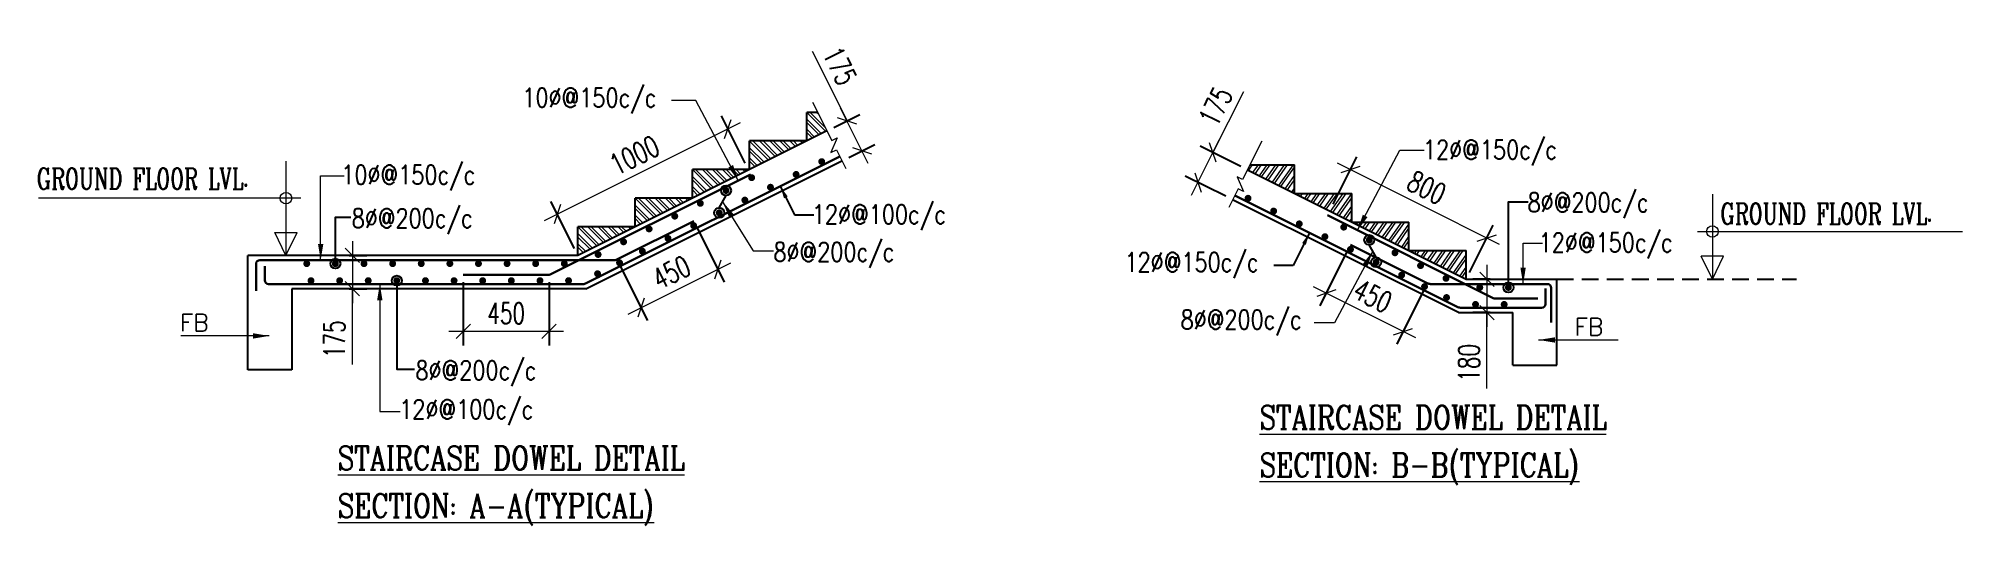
# Model space of a CAD drawing. Header units: millimetres. Extents: x 1277257 to 1543892, y 206696 to 309376.
# Drawn here: x 1396350 to 1406434, y 206696 to 209249 of the extents above; entities that cross this region are included whole.
import ezdxf

# ---------------------------------------------------------------- set-up
doc = ezdxf.new("R2010")
doc.units = ezdxf.units.MM
doc.header["$LTSCALE"] = 500
doc.header["$MEASUREMENT"] = 0
doc.header["$PDMODE"] = 34
doc.linetypes.add('HIDDEN', pattern=[0.375, 0.25, -0.125])
doc.layers.get('Defpoints').update_dxf_attribs({"lineweight": 0})
for name, color, linetype, lineweight in [('A-HATCH', 8, 'Continuous', 5), ('BEAM ELE', 2, 'Continuous', 15), ('dim-M', 1, 'Continuous', 15), ('LINE', 4, 'Continuous', 18), ('ST REINF.', 4, 'Continuous', 30), ('STEEL.', 6, 'Continuous', 30), ('T1', 1, 'Continuous', 15), ('TEXT', 7, 'Continuous', 13), ('TEXT2', 3, 'Continuous', 15)]:
    doc.layers.add(name, color=color, linetype=linetype, lineweight=lineweight)
doc.layers.add('sec', color=31, linetype='Continuous')
doc.layers.add('TOWER AREA COLUMN.', color=6, linetype='Continuous')
doc.styles.add('2MM', font='romans.shx', dxfattribs={"width": 0.7})
doc.styles.add('BHTESHT$0$HSCC2', font='romanc.shx')
doc.styles.add('haider', font='romans.shx')
doc.styles.add('mh', font='romant.shx')
doc.dimstyles.new('HAIDER', dxfattribs={"dimtxt": 250, "dimasz": 200, "dimexe": 150, "dimexo": 150, "dimgap": 70, "dimtad": 1, "dimdec": 0, "dimzin": 0, "dimdsep": 46, "dimtxsty": 'mh', "dimblk": 'OBLIQUE', "dimcen": 100, "dimdle": 180, "dimclrd": 1, "dimclre": 1, "dimclrt": 3, "dimadec": 0, "dimazin": 0, "dimtfac": 1, "dimtdec": 0, "dimtix": 1, "dimtofl": 0, "dimtmove": 2, "dimatfit": 3, "dimfxl": 100, "dimtolj": 1, "dimtzin": 0, "dimlwd": -1, "dimarcsym": 1})
doc.dimstyles.new('RAJESH', dxfattribs={"dimtxt": 200, "dimasz": 180, "dimexe": 100, "dimexo": 250, "dimgap": 50, "dimtad": 2, "dimdec": 0, "dimzin": 1, "dimdsep": 46, "dimtxsty": '2MM', "dimblk": 'OBLIQUE', "dimcen": 0, "dimdle": 100, "dimclrd": 1, "dimclre": 1, "dimclrt": 3, "dimadec": 0, "dimazin": 0, "dimtfac": 1, "dimtdec": 0, "dimtix": 1, "dimtmove": 2, "dimatfit": 3, "dimfxl": 1, "dimtolj": 1, "dimlwd": -1, "dimarcsym": 0})
doc.dimstyles.new('SHUIB MOD.', dxfattribs={"dimtxt": 230, "dimasz": 130, "dimexe": 100, "dimexo": 70, "dimgap": 50, "dimtad": 2, "dimdec": 0, "dimzin": 4, "dimdsep": 46, "dimtxsty": '2MM', "dimblk": 'OBLIQUE', "dimcen": 0.09, "dimdle": 100, "dimclrd": 1, "dimclre": 1, "dimclrt": 3, "dimadec": 0, "dimazin": 0, "dimtfac": 1, "dimtdec": 0, "dimtix": 1, "dimtmove": 2, "dimatfit": 3, "dimfxl": 100, "dimtolj": 1, "dimlwd": -1, "dimarcsym": 0})
pattern_1 = [(235, (437263.347, 665173.244), (30.7182017, -21.5091164), []), (235, (437245.938, 665170.175), (30.7182017, -21.5091164), [])]

msp = doc.modelspace()

# ---------------------------------------------------------------- texts
at = {"layer": 'TEXT', "color": 3, "ltscale": 0.5, "style": 'haider', "width": 0.8}
for s, p in [('10%%C@150c/c', (1398886.1, 208889.2, -50113599.4)), ('12%%C@150c/c', (1403606.8, 208616.4, -50113599.4)), ('10%%C@150c/c', (1397937, 208485, 48106023.5)), ('8%%C@200c/c', (1404154.8, 208340, 0)), ('8%%C@200c/c', (1397991.5, 208256.9, 0)), ('12%%C@100c/c', (1400403.4, 208277.3, -25056800.8)), ('8%%C@200c/c', (1400202, 208080.4, -12528397.2)), ('12%%C@150c/c', (1404213.1, 208129.6, 48106023.5)), ('12%%C@150c/c', (1402042, 208026.5, -25056800.8)), ('8%%C@200c/c', (1402336.2, 207725.8, -12528397.2)), ('8%%C@200c/c', (1398325.7, 207459.8, 0)), ('12%%C@100c/c', (1398240.6, 207255.5, 0))]:
    msp.add_text(s, height=100, dxfattribs=at).set_placement(p)
at = {"layer": 'TEXT', "color": 1, "style": 'haider'}
for p in [(1397091.8, 207714.4, 13643751.9), (1404401.5, 207693.1, 13643751.9)]:
    msp.add_text('FB', height=90, dxfattribs=at).set_placement(p)
at = {"layer": 'TEXT2', "color": 1, "lineweight": 15, "style": 'BHTESHT$0$HSCC2', "width": 0.7}
for p in [(1396340.3, 208459.2, 211991.9), (1405165.3, 208275.3, -24844806.7)]:
    msp.add_text('GROUND FLOOR LVL.', height=110, dxfattribs=at).set_placement(p)
at = {"layer": 'TEXT2', "style": 'BHTESHT$0$HSCC2', "width": 0.8}
for s, p in [('%%USTAIRCASE DOWEL DETAIL', (1402750.3, 207200.9, -2007576.1)), ('%%USTAIRCASE DOWEL DETAIL', (1397918.5, 206987.7, -2007576.1)), ('%%USECTION: B-B(TYPICAL)', (1402750.3, 206951.2, -2007576.1)), ('%%USECTION: A-A(TYPICAL)', (1397918.5, 206737.9, -2007576.1))]:
    msp.add_text(s, height=125, dxfattribs=at).set_placement(p)

# ---------------------------------------------------------------- blocks, each defined once
blk = doc.blocks.new('_Oblique')
at = {"color": 0, "linetype": 'ByBlock', "lineweight": -2}
blk.add_line((-0.5, -0.5), (0.5, 0.5), dxfattribs=at)
blk = doc.blocks.new('*D252')
at = {"layer": 'Defpoints', "color": 0, "ltscale": 100, "transparency": 16777216}
for p in [(1403226, 208561), (1403118, 208345, 0), (1403833, 207987, 0)]:
    blk.add_point(p, dxfattribs=at)
at = {"layer": 'dim-M', "color": 1, "lineweight": -2, "ltscale": 100, "transparency": 16777216}
for p, q in [((1403135, 208381), (1403259, 208628)), ((1403851, 208023), (1403975, 208270))]:
    blk.add_line(p, q, dxfattribs=at)
at = {"layer": 'dim-M', "color": 1, "ltscale": 100, "transparency": 16777216}
blk.add_line((1404008, 208170), (1403159, 208595), dxfattribs=at)
at = {"layer": 'dim-M', "color": 1, "ltscale": 100, "transparency": 16777216, "xscale": 75, "yscale": 75, "zscale": 75}
for p, rotation in [((1403226, 208561), 153.4349488229239), ((1403941, 208203), 333.4349488229239)]:
    blk.add_blockref('_Oblique', p, dxfattribs=dict(at, rotation=rotation))
at = {"layer": 'dim-M', "color": 3, "ltscale": 100, "transparency": 16777216, "insert": (1403626, 208467), "char_height": 110, "attachment_point": 5, "rotation": 333.4349, "style": '2MM'}
blk.add_mtext('\\A1;800', dxfattribs=at)
blk = doc.blocks.new('*D253')
at = {"layer": 'Defpoints', "color": 0, "ltscale": 100, "transparency": 16777216}
for p in [(1402505, 208651), (1402687, 208560, 0), (1402608, 208404, 0)]:
    blk.add_point(p, dxfattribs=at)
at = {"layer": 'dim-M', "color": 1, "ltscale": 100, "transparency": 16777216}
for p, q in [((1402665, 208970), (1402505, 208651)), ((1402394, 208427), (1402539, 208718))]:
    blk.add_line(p, q, dxfattribs=at)
at = {"layer": 'dim-M', "color": 1, "lineweight": -2, "ltscale": 100, "transparency": 16777216}
for p, q in [((1402651, 208578), (1402438, 208684)), ((1402573, 208422), (1402360, 208528))]:
    blk.add_line(p, q, dxfattribs=at)
at = {"layer": 'dim-M', "color": 1, "ltscale": 100, "transparency": 16777216, "xscale": 75, "yscale": 75, "zscale": 75}
for p, rotation in [((1402505, 208651), 63.43494882258111), ((1402427, 208494), 243.4349488225811)]:
    blk.add_blockref('_Oblique', p, dxfattribs=dict(at, rotation=rotation))
at = {"layer": 'dim-M', "color": 3, "ltscale": 100, "transparency": 16777216, "insert": (1402520, 208893), "char_height": 110, "attachment_point": 5, "rotation": 63.4349, "style": '2MM'}
blk.add_mtext('\\A1;175', dxfattribs=at)
blk = doc.blocks.new('*D250')
at = {"layer": 'Defpoints', "color": 0, "ltscale": 100, "transparency": 16777216}
for p in [(1403998, 207987, 25056799), (1403942, 207812), (1403998, 207812, 25056799)]:
    blk.add_point(p, dxfattribs=at)
at = {"layer": 'dim-M', "color": 1, "ltscale": 100, "transparency": 16777216}
for p, q in [((1403942, 208062), (1403942, 207737)), ((1403942, 207415), (1403942, 207812))]:
    blk.add_line(p, q, dxfattribs=at)
at = {"layer": 'dim-M', "color": 1, "lineweight": -2, "ltscale": 100, "transparency": 16777216}
for p, q in [((1403958, 207987), (1403867, 207987)), ((1403958, 207812), (1403867, 207812))]:
    blk.add_line(p, q, dxfattribs=at)
at = {"layer": 'dim-M', "color": 1, "ltscale": 100, "transparency": 16777216, "xscale": 75, "yscale": 75, "zscale": 75}
for p, rotation in [((1403942, 207987), 90), ((1403942, 207812), 270)]:
    blk.add_blockref('_Oblique', p, dxfattribs=dict(at, rotation=rotation))
at = {"layer": 'dim-M', "color": 3, "ltscale": 100, "transparency": 16777216, "insert": (1403847, 207549), "char_height": 110, "attachment_point": 5, "rotation": 90, "style": '2MM'}
blk.add_mtext('\\A1;180', dxfattribs=at)
blk = doc.blocks.new('*D251')
at = {"layer": 'Defpoints', "color": 0, "ltscale": 100, "transparency": 16777216}
for p in [(1403226, 208168), (1403629, 207966), (1403100, 207914)]:
    blk.add_point(p, dxfattribs=at)
at = {"layer": 'dim-M', "color": 1, "lineweight": -2, "ltscale": 100, "transparency": 16777216}
for p, q in [((1403208, 208132), (1403066, 207847)), ((1403611, 207931), (1403469, 207646))]:
    blk.add_line(p, q, dxfattribs=at)
at = {"layer": 'dim-M', "color": 1, "ltscale": 100, "transparency": 16777216}
blk.add_line((1403569, 207680), (1403033, 207948), dxfattribs=at)
for p, xscale, yscale, zscale, rotation in [((1403100, 207914), 74.99999999999999, 74.99999999999999, 74.99999999999999, 153.4349488228823), ((1403502, 207713), 75, 75, 75, 333.4349488228822)]:
    blk.add_blockref('_Oblique', p, dxfattribs=dict(at, xscale=xscale, yscale=yscale, zscale=zscale, rotation=rotation))
at = {"layer": 'dim-M', "color": 3, "ltscale": 100, "transparency": 16777216, "insert": (1403343, 207899), "char_height": 110, "attachment_point": 5, "rotation": 333.4349, "style": '2MM'}
blk.add_mtext('\\A1;450', dxfattribs=at)
blk = doc.blocks.new('*D254')
at = {"layer": 'Defpoints', "color": 0, "ltscale": 100, "transparency": 16777216}
for p in [(1399963, 208775), (1400071, 208559, 0), (1399177, 208112, 0)]:
    blk.add_point(p, dxfattribs=at)
at = {"layer": 'dim-M', "color": 1, "ltscale": 100, "transparency": 16777216}
blk.add_line((1399002, 208295), (1400030, 208809), dxfattribs=at)
at = {"layer": 'dim-M', "color": 1, "lineweight": -2, "ltscale": 100, "transparency": 16777216}
for p, q in [((1400054, 208595), (1399930, 208843)), ((1399159, 208148), (1399035, 208395))]:
    blk.add_line(p, q, dxfattribs=at)
at = {"layer": 'dim-M', "color": 1, "ltscale": 100, "transparency": 16777216, "xscale": 75, "yscale": 75, "zscale": 75}
for p, rotation in [((1399963, 208775), 26.56505117708097), ((1399069, 208328), 206.565051177081)]:
    blk.add_blockref('_Oblique', p, dxfattribs=dict(at, rotation=rotation))
at = {"layer": 'dim-M', "color": 3, "ltscale": 100, "transparency": 16777216, "insert": (1399474, 208637), "char_height": 110, "attachment_point": 5, "rotation": 26.5651, "style": '2MM'}
blk.add_mtext('\\A1;1000', dxfattribs=at)
blk = doc.blocks.new('*D255')
at = {"layer": 'Defpoints', "color": 0, "ltscale": 100, "transparency": 16777216}
for p in [(1400482, 208765, 0), (1400588, 208817), (1400561, 208608, 0)]:
    blk.add_point(p, dxfattribs=at)
at = {"layer": 'dim-M', "color": 1, "ltscale": 100, "transparency": 16777216}
for p, q in [((1400405, 209182), (1400588, 208817)), ((1400699, 208594), (1400554, 208884))]:
    blk.add_line(p, q, dxfattribs=at)
at = {"layer": 'dim-M', "color": 1, "lineweight": -2, "ltscale": 100, "transparency": 16777216}
for p, q in [((1400518, 208783), (1400655, 208851)), ((1400597, 208626), (1400733, 208694))]:
    blk.add_line(p, q, dxfattribs=at)
at = {"layer": 'dim-M', "color": 1, "ltscale": 100, "transparency": 16777216}
for p, xscale, yscale, zscale, rotation in [((1400588, 208817), 75, 75, 75, 116.5650511774189), ((1400666, 208661), 75.00000000000001, 75.00000000000001, 75.00000000000001, 296.5650511774189)]:
    blk.add_blockref('_Oblique', p, dxfattribs=dict(at, xscale=xscale, yscale=yscale, zscale=zscale, rotation=rotation))
at = {"layer": 'dim-M', "color": 3, "ltscale": 100, "transparency": 16777216, "insert": (1400550, 209105), "char_height": 110, "attachment_point": 5, "rotation": 296.5651, "style": '2MM'}
blk.add_mtext('\\A1;175', dxfattribs=at)
blk = doc.blocks.new('*D256')
at = {"layer": 'Defpoints', "color": 0, "ltscale": 100, "transparency": 16777216}
for p in [(1398576, 208011, 25056799), (1399026, 208011, 25056799), (1398576, 207714)]:
    blk.add_point(p, dxfattribs=at)
at = {"layer": 'dim-M', "color": 1, "lineweight": -2, "ltscale": 100, "transparency": 16777216}
for p, q in [((1398576, 207971), (1398576, 207639)), ((1399026, 207971), (1399026, 207639))]:
    blk.add_line(p, q, dxfattribs=at)
at = {"layer": 'dim-M', "color": 1, "ltscale": 100, "transparency": 16777216}
blk.add_line((1399101, 207714), (1398501, 207714), dxfattribs=at)
at = {"layer": 'dim-M', "color": 1, "ltscale": 100, "transparency": 16777216, "xscale": 75, "yscale": 75, "zscale": 75, "rotation": 180}
blk.add_blockref('_Oblique', (1398576, 207714), dxfattribs=at)
at = {"layer": 'dim-M', "color": 1, "ltscale": 100, "transparency": 16777216, "xscale": 75, "yscale": 75, "zscale": 75}
blk.add_blockref('_Oblique', (1399026, 207714), dxfattribs=at)
at = {"layer": 'dim-M', "color": 3, "ltscale": 100, "transparency": 16777216, "insert": (1398801, 207809), "char_height": 110, "attachment_point": 5, "style": '2MM'}
blk.add_mtext('\\A1;450', dxfattribs=at)
blk = doc.blocks.new('*D257')
at = {"layer": 'Defpoints', "color": 0, "ltscale": 100, "transparency": 16777216}
for p in [(1397939, 208112, 25056799), (1397939, 207937, 25056799), (1397995, 207937)]:
    blk.add_point(p, dxfattribs=at)
at = {"layer": 'dim-M', "color": 1, "ltscale": 100, "transparency": 16777216}
for p, q in [((1397995, 208187), (1397995, 207862)), ((1397995, 207540), (1397995, 207937))]:
    blk.add_line(p, q, dxfattribs=at)
at = {"layer": 'dim-M', "color": 1, "lineweight": -2, "ltscale": 100, "transparency": 16777216}
for p, q in [((1397979, 208112), (1398070, 208112)), ((1397979, 207937), (1398070, 207937))]:
    blk.add_line(p, q, dxfattribs=at)
at = {"layer": 'dim-M', "color": 1, "ltscale": 100, "transparency": 16777216, "xscale": 75, "yscale": 75, "zscale": 75}
for p, rotation in [((1397995, 208112), 90), ((1397995, 207937), 270)]:
    blk.add_blockref('_Oblique', p, dxfattribs=dict(at, rotation=rotation))
at = {"layer": 'dim-M', "color": 3, "ltscale": 100, "transparency": 16777216, "insert": (1397900, 207673), "char_height": 110, "attachment_point": 5, "rotation": 90, "style": '2MM'}
blk.add_mtext('\\A1;175', dxfattribs=at)
blk = doc.blocks.new('*D258')
at = {"layer": 'Defpoints', "color": 0, "ltscale": 100, "transparency": 16777216}
for p in [(1399784, 208292), (1399381, 208091), (1399911, 208039)]:
    blk.add_point(p, dxfattribs=at)
at = {"layer": 'dim-M', "color": 1, "lineweight": -2, "ltscale": 100, "transparency": 16777216}
for p, q in [((1399802, 208257), (1399944, 207972)), ((1399399, 208055), (1399542, 207771))]:
    blk.add_line(p, q, dxfattribs=at)
at = {"layer": 'dim-M', "color": 1, "ltscale": 100, "transparency": 16777216}
blk.add_line((1399441, 207804), (1399978, 208073), dxfattribs=at)
at = {"layer": 'dim-M', "color": 1, "ltscale": 100, "transparency": 16777216, "xscale": 75, "yscale": 75, "zscale": 75}
for p, rotation in [((1399911, 208039), 26.56505117713102), ((1399508, 207838), 206.565051177131)]:
    blk.add_blockref('_Oblique', p, dxfattribs=dict(at, rotation=rotation))
at = {"layer": 'dim-M', "color": 3, "ltscale": 100, "transparency": 16777216, "insert": (1399667, 208023), "char_height": 110, "attachment_point": 5, "rotation": 26.5651, "style": '2MM'}
blk.add_mtext('\\A1;450', dxfattribs=at)

# ---------------------------------------------------------------- dimensions: what is measured, and where the dimension line sits
at = {"layer": 'dim-M', "ltscale": 100}
for base, p1, p2, angle, text, picture, middle, dimtype in [((1400587.5, 208817.2, -24457219.7), (1400560.7, 208608.1, -24457219.7), (1400482.5, 208764.6, -24457219.7), 116.56505, '175', '*D255', (1400340.3, 209000.4, -24457219.7), 161), ((1402505.4, 208650.9, -25056798.6), (1402608.3, 208403.8, -25056798.6), (1402686.6, 208560.3, -25056798.6), 63.43495, '175', '*D253', (1402674.1, 208816, -25056798.6), 161), ((1397994.9, 207936.9, -25056798.6), (1397939.1, 208111.9, 0), (1397939.1, 207936.9, 0), 90, '175', '*D257', (1398089.9, 207673.4, -25056798.6), 160), ((1403941.8, 207812.1, -25056798.6), (1403997.5, 207987.1, 0), (1403997.5, 207812.1, 0), 90, '180', '*D250', (1403846.8, 207548.5, -25056798.6), 160)]:
    dim = msp.add_linear_dim(base=base, p1=p1, p2=p2, angle=angle, text=text, dimstyle='RAJESH', override={"dimtxt": 110, "dimasz": 75, "dimexe": 75, "dimexo": 40, "dimgap": 40, "dimdle": 75, "dimtmove": 1}, dxfattribs=at)
    dim.commit()
    dim.dimension.update_dxf_attribs({"geometry": picture, "text_midpoint": middle, "dimtype": dimtype})
for p1, p2, distance, picture, middle in [((1399177, 208111.9), (1400071.4, 208559.1), 241.9, '*D254', (1399473.5, 208636.8, 0)), ((1403833.2, 207987.1, 0), (1403117.6, 208344.8, 0), -241.9, '*D252', (1403626, 208467.3, 0))]:
    dim = msp.add_aligned_dim(p1=p1, p2=p2, distance=distance, dimstyle='RAJESH', override={"dimtxt": 110, "dimasz": 75, "dimexe": 75, "dimexo": 40, "dimgap": 40, "dimdle": 75, "dimtmove": 1}, dxfattribs=at)
    dim.commit()
    dim.dimension.update_dxf_attribs({"geometry": picture, "text_midpoint": middle})
for base, p1, p2, angle, picture, middle, dimtype in [((1399910.6, 208039, -25056800.8), (1399381.4, 208091.1, -25056800.8), (1399783.9, 208292.4, -25056800.8), 26.56505, '*D258', (1399709.3, 207938.4, -25056800.8), 161), ((1403099.6, 207914.3, -25056800.8), (1403628.7, 207966.3, -25056800.8), (1403226.2, 208167.5, -25056800.8), 153.43495, '*D251', (1403300.9, 207813.7, -25056800.8), 161), ((1398576.4, 207713.7, -50113599.4), (1399026.4, 208011, -25056800.8), (1398576.4, 208011, -25056800.8), 180, '*D256', (1398801.4, 207713.7, -50113599.4), 160)]:
    dim = msp.add_linear_dim(base=base, p1=p1, p2=p2, angle=angle, dimstyle='RAJESH', override={"dimtxt": 110, "dimasz": 75, "dimexe": 75, "dimexo": 40, "dimgap": 40, "dimdle": 75, "dimtmove": 1}, dxfattribs=at)
    dim.commit()
    dim.dimension.update_dxf_attribs({"geometry": picture, "text_midpoint": middle, "dimtype": dimtype})

# ---------------------------------------------------------------- hatches: boundary and pattern name
at = {"layer": 'A-HATCH'}
h = msp.add_hatch(dxfattribs=at)
h.set_pattern_fill('ANSI32', color=1, scale=100, angle=90)
h.set_pattern_definition([(135, (365905.66, 662674.418), (-26.5165043, -26.5165043), []), (135, (365905.66, 662692.096), (-26.5165043, -26.5165043), [])])
h.paths.add_polyline_path([(1400482.5, 208764.6), (1400433.9, 208861.9), (1400377, 208861.9), (1400377, 208711.9)])
h = msp.add_hatch(dxfattribs=at)
h.set_pattern_fill('ANSI32', color=1, scale=100, angle=90)
h.set_pattern_definition([(135, (365605.66, 662524.418), (-26.5165043, -26.5165043), []), (135, (365605.66, 662542.096), (-26.5165043, -26.5165043), [])])
h.paths.add_polyline_path([(1400377, 208711.9), (1400077, 208711.9), (1400077, 208561.9)])
h = msp.add_hatch(dxfattribs=at)
h.set_pattern_fill('ANSI32', color=1, scale=100, angle=90)
h.set_pattern_definition([(135, (365305.66, 662374.418), (-26.5165043, -26.5165043), []), (135, (365305.66, 662392.096), (-26.5165043, -26.5165043), [])])
h.paths.add_polyline_path([(1400077, 208561.9), (1399777, 208561.9), (1399777, 208411.9)])
h = msp.add_hatch(dxfattribs=at)
h.set_pattern_fill('ANSI32', color=1, scale=100, angle=190)
h.set_pattern_definition(pattern_1)
h.paths.add_polyline_path([(1402700, 208587.1), (1402686.6, 208560.3), (1402933.2, 208437.1), (1402933.2, 208587.1)])
h = msp.add_hatch(dxfattribs=at)
h.set_pattern_fill('ANSI32', color=1, scale=100, angle=90)
h.set_pattern_definition([(135, (365005.66, 662224.418), (-26.5165043, -26.5165043), []), (135, (365005.66, 662242.096), (-26.5165043, -26.5165043), [])])
h.paths.add_polyline_path([(1399777, 208411.9), (1399477, 208411.9), (1399477, 208261.9)])
h = msp.add_hatch(dxfattribs=at)
h.set_pattern_fill('ANSI32', color=1, scale=100, angle=190)
h.set_pattern_definition(pattern_1)
h.paths.add_polyline_path([(1403233.2, 208437.1), (1402933.2, 208437.1), (1403233.2, 208287.1)])
h = msp.add_hatch(dxfattribs=at)
h.set_pattern_fill('ANSI32', color=1, scale=100, angle=90)
h.set_pattern_definition([(135, (364705.66, 662074.418), (-26.5165043, -26.5165043), []), (135, (364705.66, 662092.096), (-26.5165043, -26.5165043), [])])
h.paths.add_polyline_path([(1399477, 208261.9), (1399177, 208261.9), (1399177, 208111.9)])
h = msp.add_hatch(dxfattribs=at)
h.set_pattern_fill('ANSI32', color=1, scale=100, angle=190)
h.set_pattern_definition(pattern_1)
h.paths.add_polyline_path([(1403533.2, 208287.1), (1403233.2, 208287.1), (1403533.2, 208137.1)])
h = msp.add_hatch(dxfattribs=at)
h.set_pattern_fill('ANSI32', color=1, scale=100, angle=190)
h.set_pattern_definition(pattern_1)
h.paths.add_polyline_path([(1403833.2, 208137.1), (1403533.2, 208137.1), (1403833.2, 207987.1)])

# ---------------------------------------------------------------- linework, layer by layer
at = {"layer": 'BEAM ELE', "color": 1}
for points, elevation in [([(1400407.5, 208914.5), (1400507.7, 208714.1), (1400536.5, 208728.5), (1400503.3, 208651.1), (1400532.1, 208665.5), (1400580.7, 208568.3)], -24457219.7), ([(1402761.6, 208710.2), (1402661.3, 208509.8), (1402632.6, 208524.2), (1402665.8, 208446.8), (1402637, 208461.2), (1402588.4, 208364)], -25056798.6)]:
    msp.add_lwpolyline(points, dxfattribs=dict(at, elevation=elevation))
at = {"layer": 'LINE', "color": 1, "linetype": 'Continuous', "lineweight": -2}
for p, q in [((1399917.7, 208361.4), (1399953.4, 208426, -25056798.6)), ((1403360.7, 208102.3, 0), (1403325, 208166.9, -25056798.6))]:
    msp.add_line(p, q, dxfattribs=at)
at = {"layer": 'LINE', "color": 1, "linetype": 'Continuous', "lineweight": -2, "elevation": 0}
for points in [[(1404054.2, 207970.2), (1404054.2, 208392.7), (1404157.7, 208392.7)], [(1397905.9, 208095), (1397905.9, 208313.2), (1397986.9, 208313.2)], [(1398228.1, 207953.8), (1398228.1, 207515.2), (1398320.3, 207515.2)]]:
    msp.add_lwpolyline(points, dxfattribs=at)
at = {"layer": 'LINE', "color": 1, "linetype": 'Continuous', "lineweight": -2}
for centre in [(1399953.4, 208452.2, -25056798.6), (1399917.7, 208335.3), (1403325, 208193.1, -25056798.6), (1397905.9, 208068.9, 0), (1403360.7, 208076.1, 0), (1398228.1, 207979.9, 0), (1404054.2, 207944, 0)]:
    msp.add_circle(centre, 26.2, dxfattribs=at)
at = {"layer": 'sec', "color": 3, "linetype": 'ByBlock'}
for p, q in [((1400433.9, 208861.9), (1400377, 208861.9)), ((1400377, 208711.9), (1400377, 208861.9)), ((1400482.5, 208764.6), (1399177, 208111.9)), ((1400377, 208711.9), (1400077, 208711.9)), ((1400077, 208561.9), (1400077, 208711.9)), ((1399218.3, 207936.9), (1400560.7, 208608.1)), ((1400077, 208561.9), (1399777, 208561.9)), ((1399777, 208411.9), (1399777, 208561.9)), ((1402686.6, 208560.3, 0), (1403833.2, 207987.1, 0)), ((1402700, 208587.1, 0), (1402933.2, 208587.1, 0)), ((1402933.2, 208437.1, 0), (1402933.2, 208587.1, 0)), ((1399777, 208411.9), (1399477, 208411.9)), ((1399477, 208261.9), (1399477, 208411.9)), ((1403791.8, 207812.1, 0), (1402608.3, 208403.8, 0)), ((1402933.2, 208437.1, 0), (1403233.2, 208437.1, 0)), ((1403233.2, 208287.1, 0), (1403233.2, 208437.1, 0)), ((1399477, 208261.9), (1399177, 208261.9)), ((1399177, 208111.9), (1399177, 208261.9)), ((1403233.2, 208287.1, 0), (1403533.2, 208287.1, 0)), ((1403533.2, 208137.1, 0), (1403533.2, 208287.1, 0)), ((1399177, 208111.9, 0), (1397447, 208111.9, 0)), ((1397447, 207511.9, 0), (1397447, 208111.9, 0)), ((1403533.2, 208137.1, 0), (1403833.2, 208137.1, 0)), ((1403833.2, 207987.1, 0), (1403833.2, 208137.1, 0)), ((1403833.2, 207987.1, 0), (1404308.2, 207987.1, 0)), ((1404308.2, 207537.1, 0), (1404308.2, 207987.1, 0)), ((1399218.3, 207936.9, 0), (1397677, 207936.9, 0)), ((1397677, 207936.9, 0), (1397677, 207511.9, 0)), ((1403791.8, 207812.1, 0), (1404078.2, 207812.1, 0)), ((1404078.2, 207537.1, 0), (1404078.2, 207812.1, 0)), ((1397677, 207511.9, 0), (1397447, 207511.9, 0)), ((1404078.2, 207537.1, 0), (1404308.2, 207537.1))]:
    msp.add_line(p, q, dxfattribs=at)
at = {"layer": 'sec', "color": 3, "linetype": 'HIDDEN', "ltscale": 0.7}
msp.add_line((1404308.2, 207987.1, 0), (1405564.7, 207987.1, 0), dxfattribs=at)
at = {"layer": 'ST REINF.', "color": 4}
for p, q in [((1399220.8, 207966.1, -25056800.8), (1400549.6, 208630.5, -25056800.8)), ((1399035.3, 208013.1, -25056800.8), (1400082.6, 208536.8, -25056800.8)), ((1403789.3, 207841.3, -25056800.8), (1402619.5, 208426.2, -25056800.8)), ((1399381.4, 208091.1, -25056800.8), (1399783.9, 208292.4, -25056800.8)), ((1403974.8, 207888.3, -25056800.8), (1403106.4, 208322.5, -25056800.8)), ((1403628.7, 207966.3, -25056800.8), (1403226.2, 208167.5, -25056800.8)), ((1397490, 208066.9, -25056800.8), (1397490, 207926.7, -25056800.8)), ((1397510, 208086.9, -25056800.8), (1399363.5, 208086.9, -25056800.8)), ((1397535.9, 208055.9, -25056800.8), (1397535.9, 207981.9, -25056800.8)), ((1397555.9, 207961.9, -25056800.8), (1399203, 207961.9, -25056800.8)), ((1398576.4, 208011, -25056800.8), (1399026.4, 208011, -25056800.8)), ((1404258.5, 207962.1, 0), (1403646.6, 207962.1, 0)), ((1404208.8, 207886.2, -25056800.8), (1403983.8, 207886.2, -25056800.8)), ((1404247.8, 207857.1, 0), (1404247.8, 207939.5, 0)), ((1404278.5, 207760.8, 0), (1404278.5, 207942.1, 0)), ((1404227.8, 207837.1, 0), (1403807.2, 207837.1, 0))]:
    msp.add_line(p, q, dxfattribs=at)
at = {"layer": 'ST REINF.', "color": 4, "const_width": 18}
for points in [[(1400311.7, 208536.6, -1), (1400329.7, 208536.6, -1)], [(1400446.1, 208603.8, -1), (1400464.1, 208603.8, -1)], [(1400177.4, 208469.4, -1), (1400195.4, 208469.4, -1)], [(1399908.7, 208335.3, -1), (1399926.7, 208335.3, -1)], [(1400043.1, 208402.2, -1), (1400061.1, 208402.2, -1)], [(1399774.7, 208268.2, -1), (1399792.7, 208268.2, -1)], [(1399506.2, 208133.9, -1), (1399524.2, 208133.9, -1)], [(1399640.4, 208201, -1), (1399658.4, 208201, -1)], [(1399386.3, 208073.6, -1), (1399404.3, 208073.6, -1)], [(1399271.1, 208016.1, -1), (1399289.1, 208016.1, -1)]]:
    msp.add_lwpolyline(points, format="xyb", close=True, dxfattribs=at)
for points, elevation in [([(1399944.4, 208452.2, -1), (1399962.4, 208452.2, -1)], -25056798.6), ([(1400078.7, 208519.4, -1), (1400096.7, 208519.4, -1)], -25056798.6), ([(1399810.1, 208385, -1), (1399828.1, 208385, -1)], -25056798.6), ([(1402698.6, 208411.7, 1), (1402680.6, 208411.7, 1)], 0), ([(1402832.7, 208344.6, 1), (1402814.7, 208344.6, 1)], 0), ([(1399541.4, 208250.6, -1), (1399559.4, 208250.6, -1)], -25056798.6), ([(1399675.7, 208317.8, -1), (1399693.7, 208317.8, -1)], -25056798.6), ([(1402967.1, 208277.4, 1), (1402949.1, 208277.4, 1)], 0), ([(1403200.1, 208260.2, 1), (1403182.1, 208260.2, 1)], -25056798.6), ([(1399407.4, 208183.2, -1), (1399425.4, 208183.2, -1)], -25056798.6), ([(1403101.4, 208210.4, 1), (1403083.4, 208210.4, 1)], 0), ([(1403235.4, 208143.3, 1), (1403217.4, 208143.3, 1)], 0), ([(1403334.4, 208193, 1), (1403316.4, 208193, 1)], -25056798.6), ([(1397764.9, 208068.9, 1), (1397746.9, 208068.9, 1)], 0), ([(1397914.9, 208068.9, 1), (1397896.9, 208068.9, 1)], 0), ([(1398064.9, 208068.9, 1), (1398046.9, 208068.9, 1)], 0), ([(1398214.9, 208068.9, 1), (1398196.9, 208068.9, 1)], 0), ([(1398364.9, 208068.9, 1), (1398346.9, 208068.9, 1)], 0), ([(1398514.9, 208068.9, 1), (1398496.9, 208068.9, 1)], 0), ([(1398664.9, 208068.9, 1), (1398646.9, 208068.9, 1)], 0), ([(1398814.9, 208068.9, 1), (1398796.9, 208068.9, 1)], 0), ([(1398964.9, 208068.9, 1), (1398946.9, 208068.9, 1)], 0), ([(1399114.9, 208068.9, 1), (1399096.9, 208068.9, 1)], 0), ([(1399273.9, 208116.8, -1), (1399291.9, 208116.8, -1)], -25056798.6), ([(1403369.7, 208076.1, 1), (1403351.7, 208076.1, 1)], 0), ([(1403468.7, 208125.8, 1), (1403450.7, 208125.8, 1)], -25056798.6), ([(1403602.7, 208058.4, 1), (1403584.7, 208058.4, 1)], -25056798.6), ([(1397787.1, 207979.9, 1), (1397769.1, 207979.9, 1)], 0), ([(1397937.1, 207979.9, 1), (1397919.1, 207979.9, 1)], 0), ([(1398087.1, 207979.9, 1), (1398069.1, 207979.9, 1)], 0), ([(1398237.1, 207979.9, 1), (1398219.1, 207979.9, 1)], 0), ([(1398387.1, 207979.9, 1), (1398369.1, 207979.9, 1)], 0), ([(1398537.1, 207979.9, 1), (1398519.1, 207979.9, 1)], 0), ([(1398687.1, 207979.9, 1), (1398669.1, 207979.9, 1)], 0), ([(1398837.1, 207979.9, 1), (1398819.1, 207979.9, 1)], 0), ([(1398987.1, 207979.9, 1), (1398969.1, 207979.9, 1)], 0), ([(1399137.1, 207979.9, 1), (1399119.1, 207979.9, 1)], 0), ([(1403503.9, 208009.1, 1), (1403485.9, 208009.1, 1)], 0), ([(1403623.8, 207948.7, 1), (1403605.8, 207948.7, 1)], 0), ([(1403736.2, 207992, 1), (1403718.2, 207992, 1)], -25056798.6), ([(1403895.2, 207944, -1), (1403913.2, 207944, -1)], 0), ([(1404045.2, 207944, -1), (1404063.2, 207944, -1)], 0), ([(1403739, 207891.3, 1), (1403721, 207891.3, 1)], 0), ([(1403873, 207855.1, -1), (1403891, 207855.1, -1)], 0), ([(1404023, 207855.1, -1), (1404041, 207855.1, -1)], 0)]:
    msp.add_lwpolyline(points, format="xyb", close=True, dxfattribs=dict(at, elevation=elevation))
at = {"layer": 'ST REINF.', "color": 4}
for centre, radius, start, end in [((1397510, 208066.9, -25056800.8), 20, 90, 180), ((1399363.5, 208126.9, -25056800.8), 40, 270, 296.56505), ((1397555.9, 207981.9, -25056800.8), 20, 180, 270), ((1399026.4, 208031, -25056800.8), 20, 270, 296.56505), ((1399203, 208001.9, -25056800.8), 40, 270, 296.56505), ((1399279.8, 208018, -25056800.8), 20, 270, 296.56505), ((1403646.6, 208002.1, -25056800.8), 40, 243.43495, 270), ((1404258.5, 207942.1, 0), 20, 0, 90), ((1403730.3, 207893.2, -25056800.8), 20, 243.43495, 270), ((1403983.8, 207906.2, -25056800.8), 20, 243.43495, 270), ((1404227.8, 207857.1, 0), 20, 270, 0), ((1403807.2, 207877.1, -25056800.8), 40, 243.43495, 270)]:
    msp.add_arc(centre, radius, start, end, dxfattribs=at)
at = {"layer": 'STEEL.', "color": 5, "lineweight": 15}
for p, q in [((1397646.7, 208606.8, 0), (1397646.7, 208111.9, 0)), ((1397724, 208411.9, 211991.9), (1396349.7, 208411.9, 211991.9)), ((1405123.2, 208432.4, -25056798.6), (1405123.2, 207987.1, -25056798.6)), ((1397646.7, 208111.9, 0), (1397588.7, 208232.4, 0)), ((1397588.7, 208232.4, 0), (1397704.8, 208232.4, 0)), ((1397646.7, 208111.9, 0), (1397704.8, 208232.4, 0)), ((1405045.9, 208237.4, -24844806.7), (1406434.4, 208237.4, -24844806.7)), ((1405181.2, 208107.6, -25056798.6), (1405065.1, 208107.6, -25056798.6)), ((1405123.2, 207987.1, -25056798.6), (1405065.1, 208107.6, -25056798.6)), ((1405123.2, 207987.1, -25056798.6), (1405181.2, 208107.6, -25056798.6))]:
    msp.add_line(p, q, dxfattribs=at)
for centre in [(1397646.7, 208411.9, 211991.9), (1405123.2, 208237.4, -24844806.7)]:
    msp.add_circle(centre, 30.3, dxfattribs=at)

msp.set_redraw_order([(e.dxf.handle, doc.entitydb.next_handle()) for e in msp.query("TEXT MTEXT ATTDEF DIMENSION ARC_DIMENSION")])  # texts and dimensions are drawn at this point

# ---------------------------------------------------------------- leaders
at = {"layer": 'T1'}
for points in [[(1400017.9, 208504.4, -25056800.8), (1399795.6, 208924.3, -25056800.8), (1399668.5, 208924.3, -25056800.8)], [(1403263.6, 208243.9, -25056800.8), (1403485.9, 208663.8, -25056800.8), (1403612.9, 208663.8, -25056800.8)], [(1397828.8, 208086.9, 0), (1397828.8, 208529.8, 0), (1397952.7, 208529.8, 0)], [(1399935.6, 208393.7, 2.1), (1400096.4, 208135.4, 2.1), (1400202.4, 208135.4, 2.1)], [(1404131.3, 207962.1, 0), (1404131.3, 208176.1, 0), (1404233.6, 208176.1, 0)], [(1403342.9, 208134.6, 2.1), (1403142.7, 207757.9, 2.1), (1403036.7, 207757.9, 2.1)], [(1398138.8, 207961.9, 0), (1398138.8, 207293.9, 0), (1398245.9, 207293.9, 0)], [(1397559.4, 207690.1), (1397095.4, 207690.1)], [(1404212.7, 207668.9, 0), (1404630.1, 207668.9, 0)]]:
    msp.add_leader(points, dimstyle='HAIDER', override={"dimasz": 85, "dimtad": 0}, dxfattribs=at)
at = {"layer": 'TOWER AREA COLUMN.', "linetype": 'Continuous'}
for points in [[(1400237.9, 208474.6, -25056800.8), (1400312.5, 208325.4, -25056800.8), (1400414.5, 208325.4, -25056800.8)], [(1403011.6, 208230.1, -25056800.8), (1402926.4, 208059.8, -25056800.8), (1402824.5, 208059.8, -25056800.8)]]:
    msp.add_leader(points, dimstyle='SHUIB MOD.', override={"dimscale": 0.5, "dimtad": 0, "dimfxl": 0.18, "dimfxlon": 1, "dimarcsym": 1}, dxfattribs=at)

doc.saveas('drawing.dxf')
